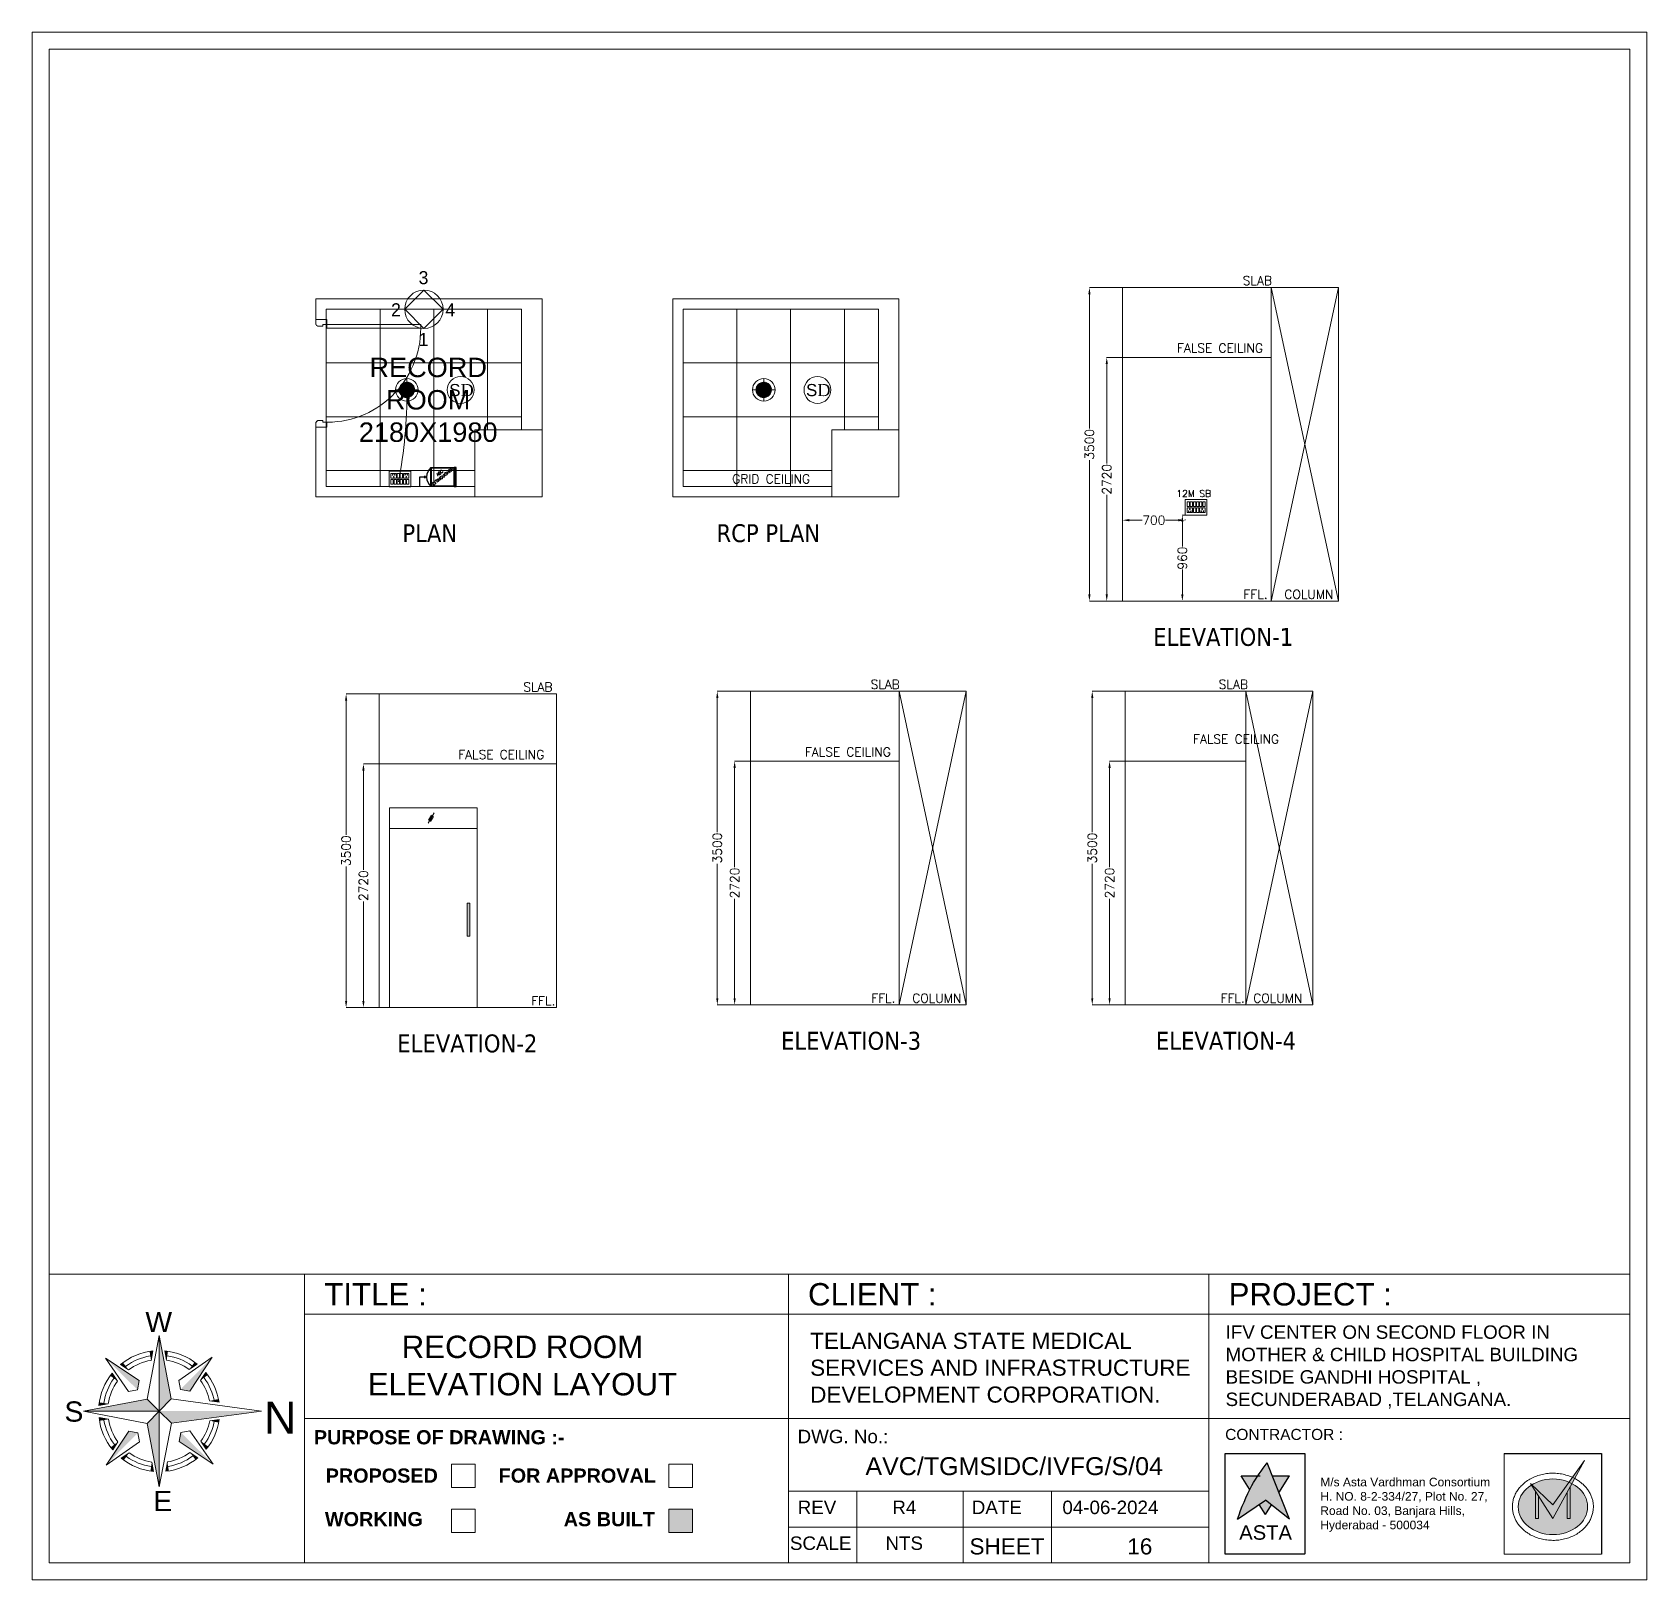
# Model space of a CAD drawing. Extents: x 3552052 to 4102982, y -707811 to -630695.
# Drawn here: x 3672613 to 3690636, y -702424 to -685154 of the extents above; entities that cross this region are included whole.
import ezdxf
from ezdxf.enums import TextEntityAlignment as Align

# ---------------------------------------------------------------- set-up
doc = ezdxf.new("R2010")
doc.units = 0
doc.header["$LTSCALE"] = 6
doc.header["$MEASUREMENT"] = 0
doc.layers.get('0').update_dxf_attribs({"linetype": 'CONTINUOUS', "lineweight": 0})
doc.layers.get('Defpoints').update_dxf_attribs({"linetype": 'CONTINUOUS', "lineweight": 0})
for name, color, linetype, lineweight in [('0.0', 8, 'CONTINUOUS', 0), ('COL', 5, 'CONTINUOUS', 0), ('DIM', 7, 'CONTINUOUS', 0), ('DOOR', 44, 'CONTINUOUS', 0), ('ELE-12M RAW&UPS SB', 40, 'CONTINUOUS', 0), ('ELE-12W LED', 1, 'CONTINUOUS', 0), ('ELE-4M RAW P.SB', 40, 'CONTINUOUS', 0), ('ELE-4M UPS P.SB', 3, 'CONTINUOUS', 0), ('ELE-SOCKET NMBERING', 7, 'CONTINUOUS', 9), ('FA-BELOW SMOKE DERECTOR', 1, 'CONTINUOUS', 0), ('formate text', 8, 'CONTINUOUS', 0), ('hatch', 252, 'CONTINUOUS', 0), ('MEP_HVAC_RA_DUCT', 1, 'CONTINUOUS', 0), ('MEP_HVAC_TEXT', 7, 'CONTINUOUS', 0), ('SECTION', 251, 'CONTINUOUS', 0), ('TITLE', 7, 'CONTINUOUS', 0), ('WALL', 8, 'CONTINUOUS', 0)]:
    doc.layers.add(name, color=color, linetype=linetype, lineweight=lineweight)
doc.layers.add('ELE-LIGHTING WIRING', color=7, linetype='CONTINUOUS', lineweight=0, true_color=0x63d7b6)
doc.layers.add('FIRE EXTINGUISHER', color=7, linetype='CONTINUOUS')
doc.styles.add('Annotation', font='tahoma.ttf')
doc.styles.add('ARIAL', font='arial.ttf')
doc.styles.add('FORMATE', font='arialbd.ttf')
doc.styles.add('PDF Times New Roman', font='times.ttf')
doc.styles.add('ROMANS', font='romans.shx')
doc.styles.get("Standard").update_dxf_attribs({"font": 'SIMPLEX'})
doc.styles.add('style3', font='arialbd.ttf')
doc.dimstyles.new('AEPL1', dxfattribs={"dimtxt": 100, "dimasz": 75, "dimexe": 1.25, "dimexo": 50, "dimtad": 0, "dimdec": 0, "dimtxsty": 'ROMANS', "dimcen": 2.5, "dimclrd": 7, "dimclre": 7, "dimadec": 0, "dimazin": 0, "dimtfac": 1, "dimtdec": 0, "dimtmove": 0, "dimatfit": 3, "dimfxl": 1, "dimlwd": 0, "dimlwe": 0, "dimarcsym": 0})

msp = doc.modelspace()

# ---------------------------------------------------------------- texts
at = {"ltscale": 0.1, "char_height": 136.805, "width": 184.566, "attachment_point": 5, "rotation": 0.1103}
for s, insert in [('\\pxqc;{\\F.shx.shx|c0;\\H1.0669x;3}', (3676980.4, -687893.2)), ('\\pxqc;{\\F.shx.shx|c0;\\H1.0669x;2}', (3676673, -688251.1)), ('\\pxqc;{\\F.shx.shx|c0;\\H1.0669x;4}', (3677278.9, -688251.1)), ('\\pxqc;{\\F.shx.shx;\\H1.0669x;1}', (3676980.4, -688582.2))]:
    msp.add_mtext(s, dxfattribs=dict(at, insert=insert))
at = {"char_height": 200, "width": 2697.906, "attachment_point": 3, "style": 'Annotation'}
for s, insert in [('\\pxql;PLAN', (3679442.7, -690643.9)), ('\\pxql;RCP PLAN', (3682949.4, -690643.9)), ('\\pxql;ELEVATION-1', (3687824.2, -691801.9)), ('\\pxql;ELEVATION-2', (3679385.7, -696338.7)), ('\\pxql;ELEVATION-3', (3683669.7, -696309.2)), ('\\pxql;ELEVATION-4', (3687855.4, -696309.2))]:
    msp.add_mtext(s, dxfattribs=dict(at, insert=insert))
at = {"layer": 'DIM', "color": 8, "insert": (3677032.6, -689256.9), "char_height": 216.75, "width": 2086.034, "attachment_point": 5, "style": 'ARIAL'}
msp.add_mtext('RECORD\\PROOM 2180X1980', dxfattribs=at)
at = {"layer": 'ELE-SOCKET NMBERING', "color": 0, "attachment_point": 1, "style": 'Annotation'}
for s, insert, char_height, width in [('{\\Fromans|c0;SLAB}', (3686126.5, -687874.4), 100.004, 2358.602), ('{\\Fromans|c0;FALSE CEILING }', (3685392.2, -688627.8), 100.004, 2358.602), ('{\\Fromans|c0;GRID CEILING }', (3680426.2, -690087.9), 100.004, 2358.602), ('{\\Fromans|c0;12M SB}', (3685385, -690265.1), 75, 2358.602), ('{\\Fromans|c0;FFL.}', (3686134.2, -691376.7), 100.004, 2358.602), ('{\\Fromans|c0;COLUMN}', (3686591.2, -691376.7), 100.004, 2358.602), ('{\\Fromans|c0;SLAB}', (3678094.6, -692411.2), 100.004, 2358.602), ('{\\Fromans|c0;SLAB}', (3681971.9, -692381.7), 100.004, 2358.602), ('{\\Fromans|c0;SLAB}', (3685858.5, -692381.7), 100.004, 2358.602), ('{\\Fromans|c0;FALSE CEILING }', (3685571.7, -692992), 100.004, 1055.413), ('{\\Fromans|c0;FALSE CEILING }', (3677368.3, -693164.6), 100.004, 2358.602), ('{\\Fromans|c0;FALSE CEILING }', (3681237.6, -693135.1), 100.004, 2358.602), ('{\\Fromans|c0;FFL.}', (3681979.6, -695884.1), 100.004, 2358.602), ('{\\Fromans|c0;COLUMN}', (3682436.6, -695884.1), 100.004, 2358.602), ('{\\Fromans|c0;FFL.}', (3685879.1, -695884.1), 100.004, 2358.602), ('{\\Fromans|c0;COLUMN}', (3686243.4, -695884.1), 100.004, 2358.602), ('{\\Fromans|c0;FFL.}', (3678181.9, -695913.6), 100.004, 2358.602)]:
    msp.add_mtext(s, dxfattribs=dict(at, insert=insert, char_height=char_height, width=width))
at = {"layer": 'formate text', "color": 7, "lineweight": 15, "ltscale": 100, "style": 'style3'}
msp.add_text('PURPOSE OF DRAWING :-', height=158.21, dxfattribs=at).set_placement((3675756.1, -700913.6, -100))
at = {"layer": 'formate text', "color": 7, "lineweight": 15, "style": 'FORMATE'}
for s, p in [('PROPOSED ', (3677202, -701341.4, -100)), ('FOR APPROVAL', (3679574.6, -701341.4, -100)), ('WORKING', (3676972.5, -701827.6, -100)), ('AS BUILT', (3679564.9, -701827.6, -100))]:
    msp.add_text(s, height=158.21, dxfattribs=at).set_placement(p, align=Align.RIGHT)
at = {"layer": 'TITLE', "color": 7, "style": 'ARIAL'}
for s, height, p in [('TITLE :', 250, (3675871.5, -699363.8)), ('CLIENT :', 250, (3681273, -699363.8)), ('PROJECT :', 250, (3685968.8, -699363.8)), ('W', 226.5, (3673875.1, -699661.3, 0)), ('S', 226.5, (3672971.8, -700660.9, 0)), ('DWG. No.:', 150, (3681156.4, -700901.2)), ('E', 226.5, (3673964.1, -701659.4, 0))]:
    msp.add_text(s, height=height, dxfattribs=at).set_placement(p)
at = {"layer": 'TITLE', "color": 5, "style": 'ARIAL'}
msp.add_text('N', height=357.2, rotation=180, dxfattribs=at).set_placement((3675560.2, -700438.5, 0))
at = {"layer": 'TITLE', "color": 7, "style": 'ARIAL'}
for s, height, p in [('REV', 150, (3681373.2, -701616.9)), ('R4', 150, (3682348.1, -701616.9)), ('DATE', 150, (3683380.8, -701616.9)), ('04-06-2024', 150, (3684648.8, -701616.9)), ('SCALE', 150, (3681414.6, -702016.9)), ('NTS', 150, (3682347.2, -702016.9)), ('SHEET', 180, (3683494.7, -702052.7)), ('16', 180, (3684977.3, -702052.7))]:
    msp.add_text(s, height=height, dxfattribs=at).set_placement(p, align=Align.MIDDLE_CENTER)
at = {"layer": 'TITLE', "color": 7, "attachment_point": 1, "style": 'ARIAL'}
for s, width, gutter_width, insert, char_height in [('{\\C256;TELANGANA STATE MEDICAL SERVICES AND INFRASTRUCTURE DEVELOPMENT CORPORATION.}', 4493.629, 10, (3681296.7, -699668.1), 180), ('\\pxql;IFV CENTER ON SECOND FLOOR IN MOTHER & CHILD HOSPITAL BUILDING BESIDE GANDHI HOSPITAL , SECUNDERABAD ,TELANGANA. ', 4493.629, 10, (3685934.9, -699585.9), 150), ('\\pxqc;RECORD ROOM ELEVATION LAYOUT', 4493.629, 10, (3675837.6, -699700.5), 250), ('\\pxqc;AVC/TGMSIDC/IVFG/S/04', 5392.273, 12, (3680878.7, -701057.1), 200)]:
    msp.add_mtext_dynamic_manual_height_columns(s, width=width, gutter_width=gutter_width, heights=[0], dxfattribs=dict(at, insert=insert, char_height=char_height))

# ---------------------------------------------------------------- blocks, each defined once
blk = doc.blocks.new('FGG')
at = {"layer": 'ELE-4M UPS P.SB', "color": 8, "linetype": 'ByBlock'}
for p, q in [((3598122, -686041), (3598122, -688021)), ((3598722, -686041), (3598722, -688021)), ((3599322, -686041), (3599322, -687386)), ((3597522, -686641), (3599702, -686641)), ((3597522, -687241), (3599702, -687241)), ((3597522, -687841), (3599182, -687841))]:
    blk.add_line(p, q, dxfattribs=at)
blk.add_lwpolyline([(3597522, -686041), (3597522, -688021), (3599182, -688021), (3599182, -687386), (3599702, -687386), (3599702, -686041), (3597522, -686041)], dxfattribs=at)
blk = doc.blocks.new('FIRE EXTINGUISHER')
at = {"layer": 'FIRE EXTINGUISHER', "color": 1, "ltscale": 0.1}
for p, q in [((-0.112, 1.728), (-0.548, 1.728)), ((-0.112, 1.481), (-0.112, 1.728)), ((-0.112, 1.365), (-0.112, 1.423))]:
    blk.add_line(p, q, dxfattribs=at)
for points in [[(0.372, 1.149), (0.372, -0.029), (-0.597, -0.029), (-0.597, 1.149)], [(0.35, 1.127), (0.35, -0.007), (-0.575, -0.007), (-0.575, 1.127)], [(-0.084, 1.481), (-0.141, 1.481), (-0.141, 1.423), (-0.084, 1.423)], [(-0.597, -0.124), (0.372, -0.124), (0.372, -0.029), (-0.597, -0.029)], [(-0.575, -0.102), (0.35, -0.102), (0.35, -0.052), (-0.575, -0.052)]]:
    blk.add_lwpolyline(points, close=True, dxfattribs=at)
blk.add_arc((-0.112, 0.712), 0.653, 42.04343, 137.91207, dxfattribs=at)
at = {"layer": 'FIRE EXTINGUISHER', "color": 1, "ltscale": 0.1, "insert": (-0.146, 0.52, -243.239), "char_height": 0.139, "width": 0.31903, "attachment_point": 8, "rotation": 308.63605}
blk.add_mtext('ABC EXTINGUISHER', dxfattribs=at)
blk = doc.blocks.new('A$C19B8274B')
at = {"layer": 'DOOR'}
for p, q in [((-45, 925), (-80, 925)), ((-80, 50), (-80, 925)), ((-45, 50), (-45, 925)), ((-45, 50), (-80, 50)), ((-955, -50), (-955, -47.5)), ((-940, -35), (-942.5, -35)), ((-60, -35), (-57.5, -35)), ((-45, -50), (-45, -47.5))]:
    blk.add_line(p, q, dxfattribs=at)
for points in [[(-940, 15), (-955, 15), (-955, 50), (-1000, 50), (-1000, -50), (-955, -50)], [(-940, -35), (-940, 15)], [(-60, 15), (-45, 15), (-45, 50), (0, 50), (0, -50), (-45, -50)], [(-60, -35), (-60, 15)]]:
    blk.add_lwpolyline(points, dxfattribs=at)
at = {"layer": 'DOOR', "color": 145}
blk.add_arc((-80, 50), 875, 90, 182.29244, dxfattribs=at)
at = {"layer": 'DOOR'}
for centre, start, end in [((-955, -35), 270, 0), ((-45, -35), 180, 270)]:
    blk.add_arc(centre, 12.5, start, end, dxfattribs=at)
blk = doc.blocks.new('FGDFGG')
at = {"layer": 'ELE-12M RAW&UPS SB', "color": 40, "ltscale": 10}
for points in [[(3595228, -688021), (3594985, -688021), (3594985, -687846), (3595228, -687846)], [(3595033, -687926), (3595007, -687926), (3595007, -687873), (3595033, -687873)], [(3595068, -687926), (3595041, -687926), (3595041, -687873), (3595068, -687873)], [(3595102, -687926), (3595076, -687926), (3595076, -687873), (3595102, -687873)], [(3595102, -687994), (3595076, -687994), (3595076, -687941), (3595102, -687941)], [(3595137, -687926), (3595111, -687926), (3595111, -687873), (3595137, -687873)], [(3595137, -687994), (3595111, -687994), (3595111, -687941), (3595137, -687941)]]:
    blk.add_lwpolyline(points, close=True, dxfattribs=at)
at = {"layer": 'ELE-12M RAW&UPS SB', "color": 3, "linetype": 'ByBlock'}
blk.add_lwpolyline([(3595172, -687926), (3595145, -687926), (3595145, -687873), (3595172, -687873)], close=True, dxfattribs=at)
at = {"layer": 'ELE-12M RAW&UPS SB', "color": 3, "linetype": 'ByBlock', "elevation": 0}
blk.add_lwpolyline([(3595206, -687926), (3595180, -687926), (3595180, -687873), (3595206, -687873)], close=True, dxfattribs=at)
at = {"layer": 'ELE-4M RAW P.SB', "color": 40, "ltscale": 10}
for p, q in [((3595005, -687941), (3595068, -687941)), ((3595005, -687994), (3595005, -687941)), ((3595068, -687941), (3595068, -687994)), ((3595143, -687941), (3595206, -687941)), ((3595143, -687994), (3595143, -687941)), ((3595206, -687941), (3595206, -687994)), ((3595068, -687994), (3595005, -687994)), ((3595206, -687994), (3595143, -687994))]:
    blk.add_line(p, q, dxfattribs=at)
for centre, radius, start, end in [((3595036, -687955), 3.6, 307.1584, 232.8416), ((3595036, -687958), 2.29, 161.4031, 18.5969), ((3595175, -687955), 3.6, 307.1584, 232.8416), ((3595175, -687958), 2.29, 161.4031, 18.5969), ((3595023, -687978), 3.1, 5.2689, 272.51), ((3595025, -687980), 2.5, 202.6838, 75.0951), ((3595047, -687980), 2.5, 104.9049, 337.3162), ((3595049, -687978), 3.1, 267.49, 174.7311), ((3595162, -687978), 3.1, 5.2689, 272.51), ((3595164, -687980), 2.5, 202.6838, 75.0951), ((3595186, -687980), 2.5, 104.9049, 337.3162), ((3595188, -687978), 3.1, 267.49, 174.7311)]:
    blk.add_arc(centre, radius, start, end, dxfattribs=at)
blk = doc.blocks.new('18W LED')
at = {"layer": 'ELE-12W LED'}
h = blk.add_hatch(dxfattribs=at)
h.set_pattern_fill('ANSI31', color=252)
h.set_pattern_definition([(45, (-1135553.9097, 459369.4158), (-2.24506403, 2.24506403), [])])
edge = h.paths.add_edge_path()
edge.add_arc((0, 0), 85.7, 0, 360)
at = {"layer": 'ELE-12W LED', "color": 1}
for p, q in [((-126, 0), (126, 0)), ((0, -126), (0, 126))]:
    blk.add_line(p, q, dxfattribs=at)
for radius in [126, 85.7]:
    blk.add_circle((0, 0), radius, dxfattribs=at)
blk = doc.blocks.new('SMOKE DETECTOR')
at = {"layer": 'FA-BELOW SMOKE DERECTOR', "color": 7}
blk.add_circle((931029, -118294), 166, dxfattribs=at)
at = {"layer": 'FA-BELOW SMOKE DERECTOR', "insert": (930887, -118373), "char_height": 150, "attachment_point": 7, "style": 'PDF Times New Roman'}
blk.add_mtext('{\\fArial|b0|i0|c0|p34;S}D', dxfattribs=at)
blk = doc.blocks.new('*D180')
at = {"layer": 'Defpoints', "color": 0, "linetype": 'ByBlock', "transparency": 16777216}
for p in [(3684608, -688782), (3685314, -688782), (3684938, -691502)]:
    blk.add_point(p, dxfattribs=at)
at = {"layer": 'ELE-4M UPS P.SB', "color": 7, "linetype": 'ByBlock', "lineweight": 0, "transparency": 16777216}
for p, q in [((3685264, -688782), (3684607, -688782)), ((3684608, -688857), (3684608, -689965)), ((3684608, -691427), (3684608, -690318)), ((3684888, -691502), (3684607, -691502))]:
    blk.add_line(p, q, dxfattribs=at)
at = {"layer": 'ELE-4M UPS P.SB', "color": 7, "linetype": 'ByBlock', "transparency": 16777216}
for points in [[(3684621, -688857), (3684596, -688857), (3684608, -688782)], [(3684596, -691427), (3684621, -691427), (3684608, -691502)]]:
    blk.add_solid(points, dxfattribs=at)
at = {"layer": 'ELE-4M UPS P.SB', "color": 0, "linetype": 'ByBlock', "transparency": 16777216, "insert": (3684608, -690142), "char_height": 100, "attachment_point": 5, "rotation": 90, "style": 'ROMANS'}
blk.add_mtext('2720', dxfattribs=at)
blk = doc.blocks.new('*D181')
at = {"layer": 'Defpoints', "color": 0, "linetype": 'ByBlock', "transparency": 16777216}
for p in [(3684415, -688002), (3684938, -688002), (3684938, -691502)]:
    blk.add_point(p, dxfattribs=at)
at = {"layer": 'ELE-4M UPS P.SB', "color": 7, "linetype": 'ByBlock', "lineweight": 0, "transparency": 16777216}
for p, q in [((3684888, -688002), (3684414, -688002)), ((3684415, -688077), (3684415, -689575)), ((3684415, -691427), (3684415, -689929)), ((3684888, -691502), (3684414, -691502))]:
    blk.add_line(p, q, dxfattribs=at)
at = {"layer": 'ELE-4M UPS P.SB', "color": 7, "linetype": 'ByBlock', "transparency": 16777216}
for points in [[(3684427, -688077), (3684402, -688077), (3684415, -688002)], [(3684402, -691427), (3684427, -691427), (3684415, -691502)]]:
    blk.add_solid(points, dxfattribs=at)
at = {"layer": 'ELE-4M UPS P.SB', "color": 0, "linetype": 'ByBlock', "transparency": 16777216, "insert": (3684415, -689752), "char_height": 100, "attachment_point": 5, "rotation": 90, "style": 'ROMANS'}
blk.add_mtext('3500', dxfattribs=at)
blk = doc.blocks.new('*D182')
at = {"layer": 'Defpoints', "color": 0, "linetype": 'ByBlock', "transparency": 16777216}
for p in [(3684784, -690542), (3684784, -690599), (3685484, -690542)]:
    blk.add_point(p, dxfattribs=at)
at = {"layer": 'ELE-4M UPS P.SB', "color": 7, "linetype": 'ByBlock', "lineweight": 0, "transparency": 16777216}
for p, q in [((3684784, -690592), (3684784, -690600)), ((3684859, -690599), (3685005, -690599)), ((3685409, -690599), (3685263, -690599)), ((3685484, -690592), (3685484, -690600))]:
    blk.add_line(p, q, dxfattribs=at)
at = {"layer": 'ELE-4M UPS P.SB', "color": 7, "linetype": 'ByBlock', "transparency": 16777216}
for points in [[(3684859, -690587), (3684859, -690612), (3684784, -690599)], [(3685409, -690612), (3685409, -690587), (3685484, -690599)]]:
    blk.add_solid(points, dxfattribs=at)
at = {"layer": 'ELE-4M UPS P.SB', "color": 0, "linetype": 'ByBlock', "transparency": 16777216, "insert": (3685134, -690599), "char_height": 100, "attachment_point": 5, "style": 'ROMANS'}
blk.add_mtext('700', dxfattribs=at)
blk = doc.blocks.new('*D183')
at = {"layer": 'Defpoints', "color": 0, "linetype": 'ByBlock', "transparency": 16777216}
for p in [(3685532, -690542), (3685452, -691502), (3685532, -691502)]:
    blk.add_point(p, dxfattribs=at)
at = {"layer": 'ELE-4M UPS P.SB', "color": 7, "linetype": 'ByBlock', "lineweight": 0, "transparency": 16777216}
for p, q in [((3685482, -690542), (3685451, -690542)), ((3685452, -690617), (3685452, -690893)), ((3685452, -691427), (3685452, -691151)), ((3685482, -691502), (3685451, -691502))]:
    blk.add_line(p, q, dxfattribs=at)
at = {"layer": 'ELE-4M UPS P.SB', "color": 7, "linetype": 'ByBlock', "transparency": 16777216}
for points in [[(3685465, -690617), (3685440, -690617), (3685452, -690542)], [(3685440, -691427), (3685465, -691427), (3685452, -691502)]]:
    blk.add_solid(points, dxfattribs=at)
at = {"layer": 'ELE-4M UPS P.SB', "color": 0, "linetype": 'ByBlock', "transparency": 16777216, "insert": (3685452, -691022), "char_height": 100, "attachment_point": 5, "rotation": 90, "style": 'ROMANS'}
blk.add_mtext('960', dxfattribs=at)
blk = doc.blocks.new('*D184')
at = {"layer": 'Defpoints', "color": 0, "linetype": 'ByBlock', "transparency": 16777216}
for p in [(3676310, -693318), (3677015, -693318), (3676640, -696039)]:
    blk.add_point(p, dxfattribs=at)
at = {"layer": 'ELE-4M UPS P.SB', "color": 7, "linetype": 'ByBlock', "lineweight": 0, "transparency": 16777216}
for p, q in [((3676965, -693318), (3676309, -693318)), ((3676310, -693393), (3676310, -694502)), ((3676310, -695964), (3676310, -694855)), ((3676590, -696039), (3676309, -696039))]:
    blk.add_line(p, q, dxfattribs=at)
at = {"layer": 'ELE-4M UPS P.SB', "color": 7, "linetype": 'ByBlock', "transparency": 16777216}
for points in [[(3676322, -693393), (3676297, -693393), (3676310, -693318)], [(3676297, -695964), (3676322, -695964), (3676310, -696039)]]:
    blk.add_solid(points, dxfattribs=at)
at = {"layer": 'ELE-4M UPS P.SB', "color": 0, "linetype": 'ByBlock', "transparency": 16777216, "insert": (3676310, -694678), "char_height": 100, "attachment_point": 5, "rotation": 90, "style": 'ROMANS'}
blk.add_mtext('2720', dxfattribs=at)
blk = doc.blocks.new('*D185')
at = {"layer": 'Defpoints', "color": 0, "linetype": 'ByBlock', "transparency": 16777216}
for p in [(3676116, -692539), (3676640, -692539), (3676640, -696039)]:
    blk.add_point(p, dxfattribs=at)
at = {"layer": 'ELE-4M UPS P.SB', "color": 7, "linetype": 'ByBlock', "lineweight": 0, "transparency": 16777216}
for p, q in [((3676590, -692539), (3676115, -692539)), ((3676116, -692614), (3676116, -694112)), ((3676116, -695964), (3676116, -694465)), ((3676590, -696039), (3676115, -696039))]:
    blk.add_line(p, q, dxfattribs=at)
at = {"layer": 'ELE-4M UPS P.SB', "color": 7, "linetype": 'ByBlock', "transparency": 16777216}
for points in [[(3676129, -692614), (3676104, -692614), (3676116, -692539)], [(3676104, -695964), (3676129, -695964), (3676116, -696039)]]:
    blk.add_solid(points, dxfattribs=at)
at = {"layer": 'ELE-4M UPS P.SB', "color": 0, "linetype": 'ByBlock', "transparency": 16777216, "insert": (3676116, -694289), "char_height": 100, "attachment_point": 5, "rotation": 90, "style": 'ROMANS'}
blk.add_mtext('3500', dxfattribs=at)
blk = doc.blocks.new('*D327')
at = {"layer": 'Defpoints', "color": 0, "linetype": 'ByBlock', "transparency": 16777216}
for p in [(3680454, -693289), (3681159, -693289), (3680784, -696009)]:
    blk.add_point(p, dxfattribs=at)
at = {"layer": 'ELE-4M UPS P.SB', "color": 7, "linetype": 'ByBlock', "lineweight": 0, "transparency": 16777216}
for p, q in [((3681109, -693289), (3680453, -693289)), ((3680454, -693364), (3680454, -694472)), ((3680454, -695934), (3680454, -694826)), ((3680734, -696009), (3680453, -696009))]:
    blk.add_line(p, q, dxfattribs=at)
at = {"layer": 'ELE-4M UPS P.SB', "color": 7, "linetype": 'ByBlock', "transparency": 16777216}
for points in [[(3680466, -693364), (3680441, -693364), (3680454, -693289)], [(3680441, -695934), (3680466, -695934), (3680454, -696009)]]:
    blk.add_solid(points, dxfattribs=at)
at = {"layer": 'ELE-4M UPS P.SB', "color": 0, "linetype": 'ByBlock', "transparency": 16777216, "insert": (3680454, -694649), "char_height": 100, "attachment_point": 5, "rotation": 90, "style": 'ROMANS'}
blk.add_mtext('2720', dxfattribs=at)
blk = doc.blocks.new('*D328')
at = {"layer": 'Defpoints', "color": 0, "linetype": 'ByBlock', "transparency": 16777216}
for p in [(3680260, -692509), (3680784, -692509), (3680784, -696009)]:
    blk.add_point(p, dxfattribs=at)
at = {"layer": 'ELE-4M UPS P.SB', "color": 7, "linetype": 'ByBlock', "lineweight": 0, "transparency": 16777216}
for p, q in [((3680734, -692509), (3680259, -692509)), ((3680260, -692584), (3680260, -694082)), ((3680260, -695934), (3680260, -694436)), ((3680734, -696009), (3680259, -696009))]:
    blk.add_line(p, q, dxfattribs=at)
at = {"layer": 'ELE-4M UPS P.SB', "color": 7, "linetype": 'ByBlock', "transparency": 16777216}
for points in [[(3680273, -692584), (3680248, -692584), (3680260, -692509)], [(3680248, -695934), (3680273, -695934), (3680260, -696009)]]:
    blk.add_solid(points, dxfattribs=at)
at = {"layer": 'ELE-4M UPS P.SB', "color": 0, "linetype": 'ByBlock', "transparency": 16777216, "insert": (3680260, -694259), "char_height": 100, "attachment_point": 5, "rotation": 90, "style": 'ROMANS'}
blk.add_mtext('3500', dxfattribs=at)
blk = doc.blocks.new('*D329')
at = {"layer": 'Defpoints', "color": 0, "linetype": 'ByBlock', "transparency": 16777216}
for p in [(3684640, -693289), (3685345, -693289), (3684969, -696009)]:
    blk.add_point(p, dxfattribs=at)
at = {"layer": 'ELE-4M UPS P.SB', "color": 7, "linetype": 'ByBlock', "lineweight": 0, "transparency": 16777216}
for p, q in [((3685295, -693289), (3684638, -693289)), ((3684640, -693364), (3684640, -694472)), ((3684640, -695934), (3684640, -694826)), ((3684919, -696009), (3684638, -696009))]:
    blk.add_line(p, q, dxfattribs=at)
at = {"layer": 'ELE-4M UPS P.SB', "color": 7, "linetype": 'ByBlock', "transparency": 16777216}
for points in [[(3684652, -693364), (3684627, -693364), (3684640, -693289)], [(3684627, -695934), (3684652, -695934), (3684640, -696009)]]:
    blk.add_solid(points, dxfattribs=at)
at = {"layer": 'ELE-4M UPS P.SB', "color": 0, "linetype": 'ByBlock', "transparency": 16777216, "insert": (3684640, -694649), "char_height": 100, "attachment_point": 5, "rotation": 90, "style": 'ROMANS'}
blk.add_mtext('2720', dxfattribs=at)
blk = doc.blocks.new('*D330')
at = {"layer": 'Defpoints', "color": 0, "linetype": 'ByBlock', "transparency": 16777216}
for p in [(3684446, -692509), (3684969, -692509), (3684969, -696009)]:
    blk.add_point(p, dxfattribs=at)
at = {"layer": 'ELE-4M UPS P.SB', "color": 7, "linetype": 'ByBlock', "lineweight": 0, "transparency": 16777216}
for p, q in [((3684919, -692509), (3684445, -692509)), ((3684446, -692584), (3684446, -694082)), ((3684446, -695934), (3684446, -694436)), ((3684919, -696009), (3684445, -696009))]:
    blk.add_line(p, q, dxfattribs=at)
at = {"layer": 'ELE-4M UPS P.SB', "color": 7, "linetype": 'ByBlock', "transparency": 16777216}
for points in [[(3684459, -692584), (3684434, -692584), (3684446, -692509)], [(3684434, -695934), (3684459, -695934), (3684446, -696009)]]:
    blk.add_solid(points, dxfattribs=at)
at = {"layer": 'ELE-4M UPS P.SB', "color": 0, "linetype": 'ByBlock', "transparency": 16777216, "insert": (3684446, -694259), "char_height": 100, "attachment_point": 5, "rotation": 90, "style": 'ROMANS'}
blk.add_mtext('3500', dxfattribs=at)
blk = doc.blocks.new('A$C4A7C6C7E')
at = {"layer": 'TITLE', "color": 8, "lineweight": 5}
for p, q in [((-4207, 4144), (0, 26095)), ((0, 26095), (0, 0)), ((0, 0), (0, 26095)), ((4144, 4207), (0, 26095)), ((-6941, 10518), (-18592, 18312)), ((-10622, 6781), (-18592, 18312)), ((-2825, 17519), (-2234, 20757)), ((2559, 17560), (1919, 20788)), ((6781, 10622), (18312, 18592)), ((10518, 6941), (18312, 18592)), ((-14385, 10390), (-16257, 13098)), ((-10607, 14226), (-13343, 16056)), ((10390, 14385), (13098, 16257)), ((14226, 10607), (16056, 13343)), ((-7437, 7325), (-10622, 6781)), ((-7437, 7325), (-6941, 10518)), ((7325, 7437), (6781, 10622)), ((7325, 7437), (10518, 6941)), ((-4207, 4144), (-26095, 0)), ((0, 0), (-26095, 0)), ((-26095, 0), (0, 0)), ((-4144, -4207), (-26095, 0)), ((-17560, 2559), (-20788, 1919)), ((-4207, 4144), (0, 0)), ((0, 0), (-4207, 4144)), ((0, 0), (-4144, -4207)), ((-4144, -4207), (0, 0)), ((0, 0), (4144, 4207)), ((4144, 4207), (0, 0)), ((0, 0), (4207, -4144)), ((4207, -4144), (0, 0)), ((0, 0), (0, -26095)), ((0, -26095), (0, 0)), ((17394, 3514), (20646, 3095)), ((17394, 3514), (20646, 3095)), ((-17519, -2825), (-20757, -2234)), ((-4144, -4207), (0, -26095)), ((4207, -4144), (0, -26095)), ((17433, -3312), (20680, -2857)), ((17433, -3312), (20680, -2857)), ((17434, -3310), (20680, -2857)), ((-10518, -6941), (-18312, -18592)), ((-6781, -10622), (-18312, -18592)), ((-14226, -10607), (-16056, -13343)), ((-7325, -7437), (-10518, -6941)), ((-7325, -7437), (-6781, -10622)), ((7437, -7325), (6941, -10518)), ((6941, -10518), (18592, -18312)), ((7437, -7325), (10622, -6781)), ((10622, -6781), (18592, -18312)), ((14385, -10390), (16257, -13098)), ((-10390, -14385), (-13098, -16257)), ((10607, -14226), (13343, -16056)), ((-2559, -17560), (-1919, -20788)), ((2825, -17519), (2234, -20757))]:
    blk.add_line(p, q, dxfattribs=at)
at = {"layer": 'TITLE', "color": 5}
for p in [(4144, 4207), (4207, -4144)]:
    blk.add_line(p, (35289, 0), dxfattribs=at)
at = {"layer": 'TITLE', "color": 8, "lineweight": 5}
for radius, start, end in [(20877, 96.14269, 129.72625), (19311, 99.1612, 126.70773), (17745, 99.1612, 126.70773), (20877, 51.14269, 84.72625), (17745, 54.16121, 81.70773), (19311, 54.16121, 81.70773), (20877, 141.14269, 174.72625), (19311, 144.16121, 171.70773), (19311, 9.85136, 36.70773), (20877, 8.52692, 39.72625), (17745, 144.16121, 171.70773), (17745, 11.42181, 36.70773), (20877, 186.14269, 219.72625), (19311, 189.1612, 216.70773), (17745, 189.1612, 216.70773), (17745, 324.16121, 349.24868), (19311, 324.16121, 350.81434), (20877, 321.14269, 352.1348), (20877, 231.14269, 264.72625), (19311, 234.16121, 261.70773), (17745, 234.16121, 261.70773), (20877, 276.14269, 309.72625), (17745, 279.1612, 306.70773), (19311, 279.1612, 306.70773)]:
    blk.add_arc((0, 0), radius, start, end, dxfattribs=at)
for points in [[(0, 26095), (4144, 4207), (0, 0)], [(-18592, 18312), (-6941, 10518), (-7437, 7325)], [(-13343, 16056), (-12479, 16737), (-10607, 14226)], [(-3324, 20610), (-2234, 20757), (-2825, 17519)], [(3011, 20658), (1919, 20788), (2559, 17560)], [(18312, 18592), (10518, 6941), (7325, 7437)], [(13098, 16257), (12223, 16924), (10390, 14385)], [(-16257, 13098), (-16924, 12223), (-14385, 10390)], [(16056, 13343), (16737, 12479), (14226, 10607)], [(-26095, 0), (-4207, 4144), (0, 0)], [(-20658, 3011), (-20788, 1919), (-17560, 2559)], [(0, -26095), (-4144, -4207), (0, 0)], [(20646, 3095), (20457, 4167), (17394, 3514)], [(-20610, -3324), (-20757, -2234), (-17519, -2825)], [(20680, -2857), (20503, -3930), (17433, -3312)], [(-18312, -18592), (-10518, -6941), (-7325, -7437)], [(-16056, -13343), (-16737, -12479), (-14226, -10607)], [(18592, -18312), (6941, -10518), (7437, -7325)], [(16257, -13098), (16924, -12223), (14385, -10390)], [(-13098, -16257), (-12223, -16924), (-10390, -14385)], [(13343, -16056), (12479, -16737), (10607, -14226)], [(-3011, -20658), (-1919, -20788), (-2559, -17560)], [(3324, -20610), (2234, -20757), (2825, -17519)]]:
    blk.add_solid(points, dxfattribs=at)
at = {"layer": 'TITLE', "color": 5}
blk.add_solid([(35289, 0), (4207, -4144), (0, 0)], dxfattribs=at)
blk = doc.blocks.new('IVF-CONTRACTOR')
at = {"lineweight": -3, "true_color": 0x293189}
h = blk.add_hatch(color=177, dxfattribs=at)
h.dxf.hatch_style = 1
edge = h.paths.add_edge_path()
edge.add_spline(control_points=[(3037286, -1386527), (3037185, -1386667), (3036944, -1387001), (3036801, -1387388), (3036719, -1387609)], knot_values=[0, 0, 0, 0, 519.520055, 1226.818077, 1226.818077, 1226.818077, 1226.818077], degree=3, periodic=0)
edge.add_line((3036719, -1387609), (3037255, -1387240))
edge.add_line((3037255, -1387240), (3037717, -1387609))
edge.add_line((3037717, -1387609), (3037286, -1386527))
at = {"lineweight": -3, "true_color": 0xc7c8ca}
h = blk.add_hatch(color=9, dxfattribs=at)
h.dxf.hatch_style = 1
edge = h.paths.add_edge_path()
edge.add_spline(control_points=[(3036953, -1387033), (3036967, -1387008), (3037022, -1386919), (3037088, -1386836), (3037139, -1386779)], knot_values=[3356.588859, 3356.588859, 3356.588859, 3356.588859, 3831.174934, 5081.098827, 5081.098827, 5081.098827, 5081.098827], degree=3, periodic=0)
edge.add_line((3037139, -1386779), (3036793, -1386779))
edge.add_line((3036793, -1386779), (3036953, -1387033))
h.paths.add_polyline_path([(3037717, -1386779), (3037386, -1386779), (3037515, -1387102)])
h.paths.add_polyline_path([(3037370, -1387332), (3037255, -1387240), (3037134, -1387323), (3037255, -1387517)])
at = {"true_color": 0xed1f24}
h = blk.add_hatch(color=240, dxfattribs=at)
h.dxf.hatch_style = 1
edge = h.paths.add_edge_path()
edge.add_line((3042329, -1386921), (3042349, -1386951))
edge.add_ellipse((3042760, -1387369), major_axis=(-665, 0), ratio=0.800236, start_angle=-52.6357, end_angle=-51.8324, ccw=False)
edge.add_line((3042356, -1386946), (3042329, -1386921))
at = {"layer": '0.0', "true_color": 0xed1f24}
h = blk.add_hatch(color=240, dxfattribs=at)
h.dxf.hatch_style = 1
edge = h.paths.add_edge_path()
edge.add_line((3042760, -1387590), (3043125, -1386925))
edge.add_ellipse((3042760, -1387369), major_axis=(-665, 0), ratio=0.800236, start_angle=-123.3804, end_angle=-117.8517)
edge.add_line((3043070, -1386899), (3042760, -1387331))
edge.add_line((3042760, -1387331), (3042356, -1386946))
edge.add_ellipse((3042760, -1387369), major_axis=(-665, 0), ratio=0.800236, start_angle=-52.6357, end_angle=-51.8324)
edge.add_line((3042349, -1386951), (3042760, -1387590))
edge = h.paths.add_edge_path()
edge.add_spline(control_points=[(3043179, -1386828), (3043165, -1386821), (3043150, -1386814), (3043136, -1386807)], knot_values=[-2.156071, -2.156071, -2.156071, -2.156071, -2.090953, -2.090953, -2.090953, -2.090953], degree=3, periodic=0)
edge.add_line((3043136, -1386807), (3043070, -1386899))
edge.add_ellipse((3042760, -1387369), major_axis=(-665, 0), ratio=0.800236, start_angle=-123.3804, end_angle=-117.8517, ccw=False)
edge.add_line((3043125, -1386925), (3043179, -1386828))
edge = h.paths.add_edge_path()
edge.add_line((3043367, -1386486), (3043136, -1386807))
edge.add_spline(control_points=[(3043136, -1386807), (3043150, -1386814), (3043165, -1386821), (3043179, -1386828)], knot_values=[-2.156071, -2.156071, -2.156071, -2.156071, -2.090953, -2.090953, -2.090953, -2.090953], degree=3, periodic=0)
edge.add_line((3043179, -1386828), (3043367, -1386486))
at = {"layer": '0.0', "true_color": 0x139b48}
h = blk.add_hatch(color=114, dxfattribs=at)
h.dxf.hatch_style = 1
edge = h.paths.add_edge_path()
edge.add_ellipse((3042760, -1387369), major_axis=(-665, 0), ratio=0.800236, start_angle=-51.8324, end_angle=236.6196)
edge.add_line((3043125, -1386925), (3043091, -1386988))
edge.add_line((3043091, -1386988), (3043091, -1387590))
edge.add_line((3043091, -1387590), (3043036, -1387590))
edge.add_line((3043036, -1387590), (3043036, -1387088))
edge.add_line((3043036, -1387088), (3042760, -1387590))
edge.add_line((3042760, -1387590), (3042484, -1387160))
edge.add_line((3042484, -1387160), (3042484, -1387590))
edge.add_line((3042484, -1387590), (3042428, -1387590))
edge.add_line((3042428, -1387590), (3042428, -1387075))
edge.add_line((3042428, -1387075), (3042349, -1386951))
edge = h.paths.add_edge_path()
edge.add_ellipse((3042760, -1387369), major_axis=(-665, 0), ratio=0.800236, start_angle=-117.8517, end_angle=-52.6357)
edge.add_line((3042356, -1386946), (3042760, -1387331))
edge.add_line((3042760, -1387331), (3043070, -1386899))
at = {"layer": '0.0', "true_color": 0x000000}
h = blk.add_hatch(color=18, dxfattribs=at)
h.dxf.hatch_style = 1
h.paths.add_polyline_path([(3042484, -1387160), (3042428, -1387075), (3042428, -1387590), (3042484, -1387590)])
h.paths.add_polyline_path([(3043036, -1387590), (3043091, -1387590), (3043091, -1386988), (3043036, -1387088)])
at = {"lineweight": -3}
for p, q in [((3036484, -1386350), (3038013, -1386350)), ((3036484, -1388267), (3036484, -1386350)), ((3036485, -1386350), (3038009, -1386350)), ((3036485, -1388278), (3036485, -1386350)), ((3038013, -1386350), (3038013, -1388267)), ((3041829, -1386350), (3043688, -1386350)), ((3043688, -1386350), (3043688, -1388278)), ((3038011, -1388278), (3036483, -1388278))]:
    blk.add_line(p, q, dxfattribs=at)
at = {"color": 251, "lineweight": -3, "true_color": 0x636466}
for p, q in [((3037717, -1387609), (3037286, -1386527)), ((3036793, -1386779), (3037155, -1386779)), ((3036953, -1387033), (3036793, -1386779)), ((3037386, -1386779), (3037717, -1386779)), ((3037515, -1387102), (3037717, -1386779)), ((3036719, -1387609), (3037255, -1387240)), ((3037717, -1387609), (3037255, -1387240)), ((3037255, -1387517), (3037134, -1387323)), ((3037255, -1387517), (3037370, -1387332))]:
    blk.add_line(p, q, dxfattribs=at)
blk.add_spline([(3036719, -1387609), (3036998, -1386959), (3037286, -1386527)], degree=3, dxfattribs=at)
at = {"layer": '0.0'}
for p, q in [((3036485, -1386350), (3038009, -1386350)), ((3036485, -1388278), (3036485, -1386350)), ((3036485, -1388278), (3036485, -1386350)), ((3036485, -1386350), (3038009, -1386350)), ((3038013, -1386350), (3038013, -1388278)), ((3041829, -1386350), (3043688, -1386350)), ((3041829, -1388278), (3041829, -1386350)), ((3043688, -1386350), (3043688, -1388278)), ((3038009, -1388278), (3036485, -1388278)), ((3043688, -1388278), (3041829, -1388278))]:
    blk.add_line(p, q, dxfattribs=at)
at = {"layer": '0.0', "color": 18, "true_color": 0x000000}
for p, q in [((3042760, -1387590), (3043367, -1386486)), ((3042760, -1387331), (3043367, -1386486)), ((3042760, -1387590), (3042329, -1386921)), ((3042329, -1386921), (3042760, -1387331)), ((3042428, -1387075), (3042428, -1387590)), ((3042484, -1387590), (3042484, -1387160)), ((3043036, -1387088), (3043036, -1387590)), ((3043091, -1387590), (3043091, -1386988)), ((3042428, -1387590), (3042484, -1387590)), ((3043036, -1387590), (3043091, -1387590))]:
    blk.add_line(p, q, dxfattribs=at)
at = {"layer": '0.0'}
blk.add_ellipse((3042760, -1387369), major_axis=(-665, 0), ratio=0.800236, start_param=-3.141592653589793, end_param=3.141592653589793, dxfattribs=at)
blk.add_open_spline([(3043535, -1387369), (3043535, -1387353), (3043534, -1387336), (3043530, -1387296), (3043527, -1387272), (3043516, -1387226), (3043509, -1387202), (3043492, -1387157), (3043483, -1387135), (3043460, -1387092), (3043448, -1387071), (3043420, -1387031), (3043405, -1387011), (3043372, -1386974), (3043355, -1386956), (3043318, -1386922), (3043298, -1386906), (3043258, -1386875), (3043236, -1386861), (3043183, -1386829), (3043150, -1386812), (3043081, -1386783), (3043045, -1386771), (3042972, -1386750), (3042935, -1386742), (3042860, -1386731), (3042821, -1386728), (3042745, -1386726), (3042706, -1386727), (3042630, -1386735), (3042593, -1386741), (3042518, -1386757), (3042482, -1386768), (3042412, -1386794), (3042377, -1386809), (3042312, -1386843), (3042280, -1386862), (3042221, -1386905), (3042194, -1386928), (3042147, -1386974), (3042127, -1386996), (3042091, -1387042), (3042074, -1387067), (3042045, -1387117), (3042033, -1387143), (3042012, -1387197), (3042003, -1387225), (3041992, -1387276), (3041988, -1387299), (3041984, -1387347), (3041984, -1387371), (3041986, -1387418), (3041989, -1387442), (3041997, -1387489), (3042003, -1387512), (3042018, -1387557), (3042026, -1387580), (3042047, -1387623), (3042058, -1387645), (3042084, -1387686), (3042098, -1387706), (3042129, -1387744), (3042145, -1387762), (3042180, -1387798), (3042199, -1387814), (3042238, -1387846), (3042259, -1387861), (3042311, -1387894), (3042343, -1387912), (3042409, -1387944), (3042444, -1387957), (3042515, -1387980), (3042552, -1387989), (3042626, -1388003), (3042664, -1388007), (3042740, -1388012), (3042778, -1388012), (3042854, -1388008), (3042892, -1388003), (3042966, -1387989), (3043003, -1387980), (3043074, -1387958), (3043109, -1387944), (3043175, -1387913), (3043208, -1387895), (3043268, -1387856), (3043297, -1387834), (3043351, -1387787), (3043376, -1387761), (3043416, -1387713), (3043432, -1387690), (3043462, -1387643), (3043475, -1387619), (3043497, -1387569), (3043507, -1387543), (3043522, -1387491), (3043527, -1387464), (3043533, -1387415), (3043535, -1387392), (3043535, -1387369)], degree=3, knots=[-3.141593, -3.141593, -3.141593, -3.141593, -3.06788, -3.06788, -2.960953, -2.960953, -2.854026, -2.854026, -2.747099, -2.747099, -2.640172, -2.640172, -2.533245, -2.533245, -2.426319, -2.426319, -2.319392, -2.319392, -2.212465, -2.212465, -2.059875, -2.059875, -1.907286, -1.907286, -1.754697, -1.754697, -1.602107, -1.602107, -1.449518, -1.449518, -1.296928, -1.296928, -1.144339, -1.144339, -0.99175, -0.99175, -0.83916, -0.83916, -0.686571, -0.686571, -0.558641, -0.558641, -0.43071, -0.43071, -0.30278, -0.30278, -0.17485, -0.17485, -0.068516, -0.068516, 0.037819, 0.037819, 0.144154, 0.144154, 0.250488, 0.250488, 0.356823, 0.356823, 0.463157, 0.463157, 0.569492, 0.569492, 0.675826, 0.675826, 0.782161, 0.782161, 0.888495, 0.888495, 1.039928, 1.039928, 1.191361, 1.191361, 1.342794, 1.342794, 1.494227, 1.494227, 1.64566, 1.64566, 1.797093, 1.797093, 1.948526, 1.948526, 2.099959, 2.099959, 2.251392, 2.251392, 2.402825, 2.402825, 2.554258, 2.554258, 2.675591, 2.675591, 2.796924, 2.796924, 2.918258, 2.918258, 3.039591, 3.039591, 3.141593, 3.141593, 3.141593, 3.141593], dxfattribs=at)
at = {"lineweight": -3, "attachment_point": 1, "style": 'ARIAL'}
for s, width, gutter_width, insert, char_height in [('{\\C256;CONTRACTOR :}', 3919.85, 1060, (3036485, -1385878), 212.06), ('{\\C256;M/s Asta Vardhman Consortium\\PH. NO. 8-2-334/27, Plot No. 27, Road No. 03, Banjara Hills, Hyderabad - 500034}', 3696.75, 822, (3038306, -1386813), 164.38)]:
    blk.add_mtext_dynamic_manual_height_columns(s, width=width, gutter_width=gutter_width, heights=[0], dxfattribs=dict(at, insert=insert, char_height=char_height))
at = {"lineweight": 100, "insert": (3036754, -1387723), "char_height": 276.9, "attachment_point": 1, "style": 'ARIAL'}
blk.add_mtext_dynamic_manual_height_columns('ASTA', width=997.56, gutter_width=254, heights=[0], dxfattribs=at)

# ---------------------------------------------------------------- dimensions: what is measured, and where the dimension line sits
at = {"layer": 'ELE-4M UPS P.SB', "color": 0, "linetype": 'ByBlock'}
for base, p1, p2, picture, middle in [((3684414.9, -688001.8), (3684938.2, -691501.8), (3684938.2, -688001.8), '*D181', (3684414.9, -689751.8)), ((3684608.5, -688781.6), (3684938.2, -691501.8), (3685314, -688781.6), '*D180', (3684608.5, -690141.7)), ((3685452.3, -691501.8), (3685532.5, -690541.8), (3685532.5, -691501.8), '*D183', (3685452.3, -691021.8)), ((3676116.3, -692538.6), (3676639.6, -696038.6), (3676639.6, -692538.6), '*D185', (3676116.3, -694288.6)), ((3680260.4, -692509.1), (3680783.6, -696009.1), (3680783.6, -692509.1), '*D328', (3680260.4, -694259.1)), ((3684446.1, -692509.1), (3684969.4, -696009.1), (3684969.4, -692509.1), '*D330', (3684446.1, -694259.1)), ((3676309.8, -693318.4), (3676639.6, -696038.6), (3677015.3, -693318.4), '*D184', (3676309.8, -694678.5)), ((3680453.9, -693288.9), (3680783.6, -696009.1), (3681159.4, -693288.9), '*D327', (3680453.9, -694649)), ((3684639.7, -693288.9), (3684969.4, -696009.1), (3685345.2, -693288.9), '*D329', (3684639.7, -694649))]:
    dim = msp.add_linear_dim(base=base, p1=p1, p2=p2, angle=90, dimstyle='AEPL1', dxfattribs=at)
    dim.commit()
    dim.dimension.update_dxf_attribs({"geometry": picture, "text_midpoint": middle})
dim = msp.add_linear_dim(base=(3684784, -690599.2), p1=(3685484, -690541.8), p2=(3684784, -690541.8), dimstyle='AEPL1', dxfattribs=at)
dim.commit()
dim.dimension.update_dxf_attribs({"geometry": '*D182', "text_midpoint": (3685134, -690599.2)})

# ---------------------------------------------------------------- hatches: boundary and pattern name
at = {"linetype": 'Continuous', "ltscale": 0.1}
h = msp.add_hatch(color=254, dxfattribs=at)
h.dxf.hatch_style = 1
h.paths.add_polyline_path([(3677466, -695242.5), (3677498.7, -695242.5), (3677498.7, -694875), (3677466, -694875)])
at = {"layer": 'MEP_HVAC_TEXT', "linetype": 'ByBlock'}
h = msp.add_hatch(color=1, dxfattribs=at)
h.dxf.hatch_style = 1
h.paths.add_polyline_path([(3679717.8, -701638.3), (3679717.8, -701898.8), (3679983.6, -701898.8), (3679983.6, -701638.3)])

# ---------------------------------------------------------------- linework, layer by layer
for p, q in [((3690449.6, -699014.8), (3672799.4, -699014.8)), ((3672799.4, -702237.6), (3672799.4, -699014.8)), ((3681053.8, -702237.6), (3681053.8, -699014.8))]:
    msp.add_line(p, q)
at = {"color": 7}
msp.add_line((3690449.6, -702237.6), (3681053.8, -702237.6), dxfattribs=at)
for points in [[(3690636.4, -685153.8), (3690636.4, -702424.4), (3672612.6, -702424.4), (3672612.6, -685153.8)], [(3690449.6, -685340.6), (3690449.6, -702237.6), (3672799.4, -702237.6), (3672799.4, -685340.6)], [(3676984.8, -688030.6), (3676770.4, -688245), (3676984.8, -688459.5), (3677199.2, -688245), (3676984.8, -688030.6)]]:
    msp.add_lwpolyline(points, close=True)
at = {"color": 5, "linetype": 'Continuous', "ltscale": 0.1}
msp.add_lwpolyline([(3677466, -695242.5), (3677498.7, -695242.5), (3677498.7, -694875), (3677466, -694875)], close=True, dxfattribs=at)
msp.add_circle((3676984.8, -688245), 214.4)
at = {"layer": '0.0', "color": 7, "lineweight": 15, "elevation": -100}
for points in [[(3677292.5, -701135.8), (3677558.2, -701135.8), (3677558.2, -701396.3), (3677292.5, -701396.3)], [(3679717.8, -701135.8), (3679983.6, -701135.8), (3679983.6, -701396.3), (3679717.8, -701396.3)], [(3677292.5, -701638.3), (3677558.2, -701638.3), (3677558.2, -701898.8), (3677292.5, -701898.8)], [(3679717.8, -701638.3), (3679983.6, -701638.3), (3679983.6, -701898.8), (3679717.8, -701898.8)]]:
    msp.add_lwpolyline(points, close=True, dxfattribs=at)
at = {"layer": 'COL', "color": 8}
for p, q in [((3686444, -688001.8), (3687194, -691501.8)), ((3686444, -691501.8), (3687194, -688001.8)), ((3682289.4, -692509.1), (3683039.4, -696009.1)), ((3682289.4, -696009.1), (3683039.4, -692509.1)), ((3686160.2, -692509.1), (3686910.2, -696009.1)), ((3686160.2, -696009.1), (3686910.2, -692509.1))]:
    msp.add_line(p, q, dxfattribs=at)
for points in [[(3686444, -691501.8), (3686444, -688001.8), (3687194, -688001.8), (3687194, -691501.8)], [(3677554.7, -690339.9), (3677554.7, -689589.9), (3678304.7, -689589.9), (3678304.7, -690339.9)], [(3681538.5, -690339.9), (3681538.5, -689589.9), (3682288.5, -689589.9), (3682288.5, -690339.9)], [(3682289.4, -696009.1), (3682289.4, -692509.1), (3683039.4, -692509.1), (3683039.4, -696009.1)], [(3686160.2, -696009.1), (3686160.2, -692509.1), (3686910.2, -692509.1), (3686910.2, -696009.1)]]:
    msp.add_lwpolyline(points, close=True, dxfattribs=at)
at = {"layer": 'ELE-LIGHTING WIRING', "linetype": 'ByBlock'}
msp.add_arc((3671632.9, -689182.8), 5162.1, 348.95725, 0.41921, dxfattribs=at)
at = {"layer": 'hatch', "color": 7}
msp.add_line((3690449.6, -699014), (3690449.6, -702237.6), dxfattribs=at)
at = {"layer": 'MEP_HVAC_RA_DUCT', "color": 8, "linetype": 'ByBlock'}
for p, q in [((3684784, -688001.8), (3684784, -691501.8)), ((3676485.3, -692538.6), (3676485.3, -696038.6)), ((3678465.3, -692538.6), (3678465.3, -696038.6)), ((3680629.4, -692509.1), (3680629.4, -696009.1)), ((3684815.2, -692509.1), (3684815.2, -696009.1)), ((3686910.2, -692509.1), (3686910.2, -696009.1))]:
    msp.add_line(p, q, dxfattribs=at)
for points in [[(3686444, -688001.8), (3684784, -688001.8)], [(3686444, -688781.6), (3684784, -688781.6)], [(3687194, -691501.8), (3684784, -691501.8)], [(3678465.3, -692538.6), (3676485.3, -692538.6)], [(3682289.4, -692509.1), (3680629.4, -692509.1)], [(3686475.2, -692509.1), (3684815.2, -692509.1)], [(3678465.3, -693318.4), (3676485.3, -693318.4)], [(3682289.4, -693288.9), (3680629.4, -693288.9)], [(3686160.2, -693288.9), (3684815.2, -693288.9)], [(3678465.3, -696038.6), (3676485.3, -696038.6)], [(3683039.4, -696009.1), (3680629.4, -696009.1)], [(3686910.2, -696009.1), (3684815.2, -696009.1)]]:
    msp.add_lwpolyline(points, dxfattribs=at)
at = {"layer": 'MEP_HVAC_RA_DUCT', "color": 5, "linetype": 'ByBlock'}
for points in [[(3676600.3, -694038.6), (3677580.3, -694038.6), (3677580.3, -693808.6), (3676600.3, -693808.6)], [(3676600.3, -696038.6), (3677580.3, -696038.6), (3677580.3, -694038.6), (3676600.3, -694038.6)]]:
    msp.add_lwpolyline(points, close=True, dxfattribs=at)
at = {"layer": 'MEP_HVAC_TEXT', "linetype": 'ByBlock'}
for p, q in [((3675652.3, -699014.8), (3675652.3, -702237.6)), ((3685749.6, -699014.8), (3685749.6, -702237.6)), ((3681053.8, -699459), (3675652.3, -699459)), ((3685749.6, -699459), (3681053.8, -699459)), ((3685749.6, -699459), (3690449.6, -699459)), ((3681053.8, -700625.8), (3675652.3, -700625.8)), ((3685749.6, -700626.2), (3681049.6, -700625.8)), ((3685749.6, -700626.2), (3690449.6, -700625.8)), ((3681053.8, -701437.6), (3685749.6, -701437.6)), ((3681817.1, -701437.6), (3681817.1, -702237.6)), ((3683006.1, -701437.6), (3683006.1, -702237.6)), ((3683992.6, -701437.6), (3683992.6, -702237.6)), ((3681053.8, -701837.6), (3685749.6, -701837.6))]:
    msp.add_line(p, q, dxfattribs=at)
at = {"layer": 'SECTION', "color": 5, "ltscale": 500}
for p, q in [((3677031.5, -693982.5), (3677098.9, -693864.5)), ((3677036.5, -693947.8), (3677068.9, -693891.1)), ((3677058.6, -693960.9), (3677090.6, -693905))]:
    msp.add_line(p, q, dxfattribs=at)
at = {"layer": 'WALL', "color": 8, "linetype": 'ByBlock'}
for p, q in [((3675779.8, -688130), (3678304.7, -688130)), ((3675779.8, -688130), (3675779.8, -688360)), ((3678304.7, -689589.9), (3678304.7, -688130)), ((3679763.6, -688130), (3682288.5, -688130)), ((3679763.6, -688130), (3679763.6, -689560)), ((3682288.5, -689589.9), (3682288.5, -688130)), ((3675894.8, -688245), (3678074.7, -688245)), ((3675894.8, -688245), (3675894.8, -688360)), ((3678074.8, -689589.9), (3678074.8, -688245)), ((3679878.6, -688245), (3682058.5, -688245)), ((3679878.6, -688245), (3679878.6, -689560)), ((3682058.6, -689589.9), (3682058.5, -688245)), ((3675779.8, -688360), (3675894.8, -688360)), ((3675779.8, -689560), (3675779.8, -690339.9)), ((3675779.8, -689560), (3675894.8, -689560)), ((3675894.8, -689560), (3675894.8, -690224.9)), ((3679763.6, -689560), (3679763.6, -690339.9)), ((3679878.6, -689560), (3679878.6, -690224.9)), ((3675894.8, -690224.9), (3677554.7, -690224.9)), ((3679878.6, -690224.9), (3681538.5, -690224.9)), ((3675779.8, -690339.9), (3677554.7, -690339.9)), ((3679763.6, -690339.9), (3681538.5, -690339.9))]:
    msp.add_line(p, q, dxfattribs=at)

# ---------------------------------------------------------------- block references
at = {"color": 240, "true_color": 0xed1f24, "xscale": 0.5830909662492498, "yscale": 0.5830909662492498, "zscale": 0.5830909662492498}
msp.add_blockref('IVF-CONTRACTOR', (1915383.3, 107351.7), dxfattribs=at)
at = {"layer": 'DOOR', "color": 8, "linetype": 'Continuous', "xscale": -1.2, "yscale": 1.2, "zscale": 1.2, "rotation": 269.9999999999842}
msp.add_blockref('A$C19B8274B', (3675839.8, -688360), dxfattribs=at)
at = {"layer": 'ELE-12W LED', "color": 6, "xscale": -1}
for p in [(3676794.8, -689145), (3680778.6, -689145)]:
    msp.add_blockref('18W LED', p, dxfattribs=at)
at = {"layer": 'ELE-4M UPS P.SB', "color": 0, "linetype": 'ByBlock'}
for name, p in [('FGG', (78372.7, -2203.6)), ('FGG', (82356.5, -2203.6)), ('FGDFGG', (90499.3, -2520.4))]:
    msp.add_blockref(name, p, dxfattribs=at)
at = {"layer": 'ELE-4M UPS P.SB', "color": 0, "linetype": 'ByBlock', "rotation": 180}
msp.add_blockref('FGDFGG', (7271823.2, -1378071.4), dxfattribs=at)
at = {"layer": 'FA-BELOW SMOKE DERECTOR', "color": 6, "xscale": 0.9035551315104862, "yscale": 0.9035551315104862, "zscale": 0.9035551315104862}
for p in [(2836159, -582260), (2840142.8, -582260)]:
    msp.add_blockref('SMOKE DETECTOR', p, dxfattribs=at)
at = {"layer": 'FIRE EXTINGUISHER', "color": 0, "linetype": 'ByBlock', "xscale": 221.759849953912, "yscale": 221.759849953912, "zscale": 221.759849953912, "rotation": 89.99999999961115}
msp.add_blockref('FIRE EXTINGUISHER', (3677317.8, -690092.4), dxfattribs=at)
at = {"layer": 'TITLE', "linetype": 'Continuous', "extrusion": (1.31196e-09, -7.57547e-09, 1), "xscale": 0.03235129532987182, "yscale": 0.03235129532987182, "zscale": 0.03235129532987182}
msp.add_blockref('A$C4A7C6C7E', (3674029.6, -700543.1, 0), dxfattribs=at)

msp.set_redraw_order([(e.dxf.handle, doc.entitydb.next_handle()) for e in msp.query("TEXT MTEXT ATTDEF DIMENSION ARC_DIMENSION")])  # texts and dimensions are drawn at this point

doc.saveas('drawing.dxf')
